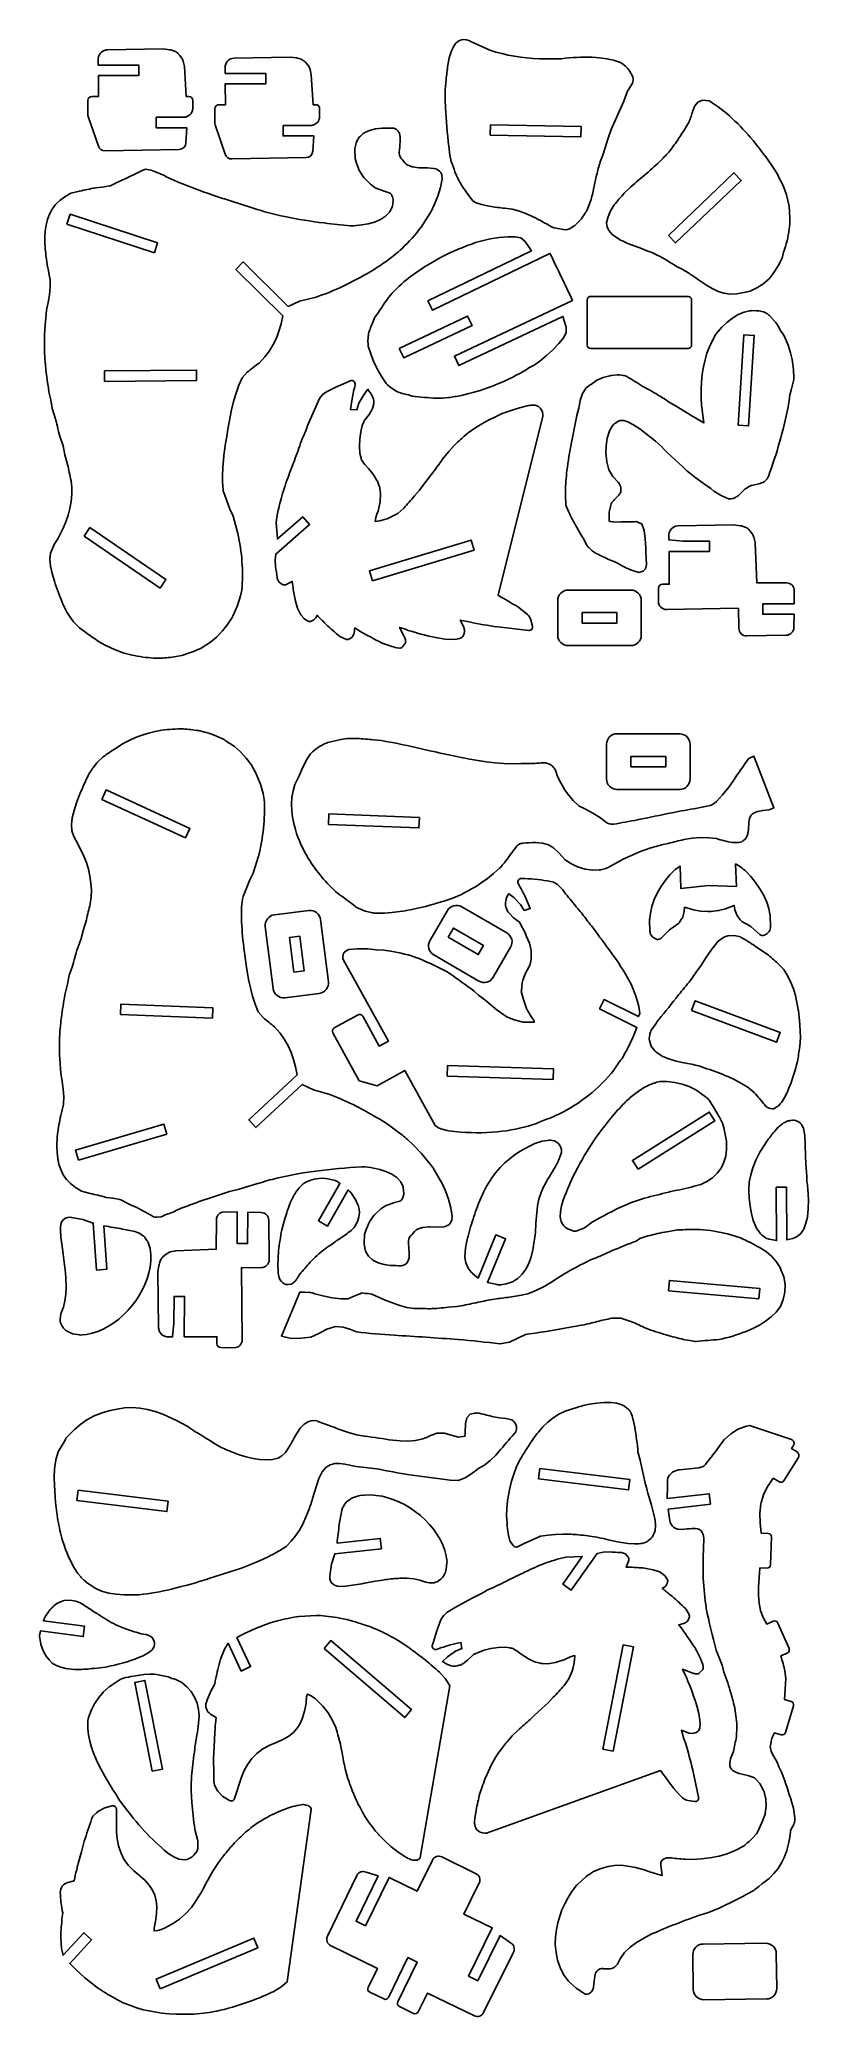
# Model space of a CAD drawing. Header units: metres. Extents: x 4.5 to 32.1, y 3 to 74.1.
import ezdxf

# ---------------------------------------------------------------- set-up
doc = ezdxf.new("R2010")
doc.units = ezdxf.units.M

msp = doc.modelspace()

# ---------------------------------------------------------------- linework, layer by layer
at = {"layer": 'Layer 1', "color": 0}
for points in [[(20.12569, 68.24406), (20.0823, 68.28067), (19.91084, 68.50796), (19.73846, 68.75989), (19.58024, 69.03018), (19.45123, 69.31255, 0.0106), (19.316, 69.69063), (19.2684, 69.91744), (19.22492, 70.23583, -0.0146), (19.11168, 71.61907, -0.0246), (19.10801, 72.38442), (19.13372, 72.62602, -0.0133), (19.19454, 73.1509), (19.24679, 73.41461), (19.32504, 73.6661), (19.40708, 73.83298, -0.1563), (19.59499, 74.01994, -0.2471), (19.94628, 74.02935), (20.03908, 73.98353), (20.70042, 73.68539, 0.0697), (22.48981, 73.3773, 0.0164), (23.27463, 73.37949, -0.0391), (24.3743, 73.43171), (24.64389, 73.41236), (24.912, 73.3768), (25.14045, 73.32689), (25.36329, 73.24925, -0.0779), (25.46571, 73.19452), (25.57727, 73.11038), (25.66097, 73.02137, -0.0621), (25.71567, 72.94646), (25.83453, 72.72291, -0.2338), (25.82318, 72.50157), (25.63874, 72.1879, 0.0492), (25.60778, 72.12105), (25.51331, 71.84994), (25.06399, 70.83712), (24.9541, 70.52743, 0.0058), (24.7619, 69.90733), (24.67222, 69.67667, 0.0225), (24.53978, 69.18812), (24.43152, 68.68587, -0.0215), (24.30142, 68.19704), (24.21379, 67.96613, -0.0074), (23.99386, 67.62518), (23.75326, 67.38412), (23.63068, 67.29883, -0.2031), (23.34434, 67.23866), (23.01376, 67.30349, -0.0847), (22.89589, 67.34821, 0.0202), (22.25987, 67.69923), (22.01546, 67.80882), (21.76349, 67.90031), (21.50361, 67.96829), (21.24382, 68.00448, -0.0101), (20.68196, 68.07615), (20.40611, 68.13398), (20.21474, 68.19957, -0.0667), (20.12569, 68.24406)], [(9.99133, 71.44499, -0.145), (9.8954, 71.34032), (9.84193, 71.3082, -0.1361), (9.71319, 71.2725), (8.7182, 71.2725), (8.7182, 70.89753), (9.81758, 70.89753), (9.78784, 70.35419, -0.3931), (9.54268, 70.11791), (6.88091, 70.07053, -0.3249), (6.64012, 70.23901), (6.27474, 71.29902, -0.0823), (6.26117, 71.38689), (6.26671, 71.8834, -0.411), (6.40732, 72.02245), (6.6491, 72.02245), (6.64131, 72.77241), (8.09323, 72.77241), (8.09323, 73.14739), (6.63742, 73.14739), (6.63535, 73.34743, -0.1263), (6.67981, 73.52848, -0.1498), (6.84523, 73.67318), (6.82712, 73.66506, -0.112), (6.95786, 73.69717), (8.97376, 73.73305), (9.1994, 73.70379, -0.0536), (9.27731, 73.68505), (9.36686, 73.65306, -0.1155), (9.5105, 73.56036), (9.5726, 73.49603), (9.62986, 73.41263, -0.0935), (9.68592, 73.28548), (9.72943, 73.09877), (9.79727, 72.02245), (9.8898, 72.02245, -0.4142), (10.03042, 71.88183), (10.03042, 71.58284, -0.1239), (9.99133, 71.44499)], [(14.56452, 71.17821, -0.1564), (14.45481, 71.0453), (14.40134, 71.01318, -0.1361), (14.2726, 70.97748), (13.27761, 70.97748), (13.27761, 70.6025), (14.37699, 70.6025), (14.34725, 70.05917, -0.3931), (14.10209, 69.82289), (11.44032, 69.77551, -0.3249), (11.19954, 69.94399), (10.83415, 71.004, -0.0896), (10.82058, 71.09187), (10.82612, 71.58838, -0.411), (10.96673, 71.72743), (11.20851, 71.72743), (11.20073, 72.47739), (12.65265, 72.47739), (12.65265, 72.85237), (11.19683, 72.85237), (11.19476, 73.05241, -0.41), (11.51727, 73.40215), (13.53317, 73.43803), (13.75881, 73.40877, -0.0536), (13.83673, 73.39003), (13.92627, 73.35804, -0.1155), (14.06992, 73.26534), (14.13201, 73.20101), (14.18927, 73.11761, -0.0935), (14.24534, 72.99046), (14.28884, 72.80375), (14.35668, 71.72743), (14.44922, 71.72743, -0.4142), (14.58983, 71.58681), (14.58983, 71.28782, -0.114), (14.56452, 71.17821)], [(30.73698, 65.47022), (30.73298, 65.46997), (30.51615, 65.27909), (30.29679, 65.14162), (30.06059, 65.02315, -0.0077), (29.57457, 64.93384), (29.3224, 64.91359), (29.11366, 64.94994), (28.9111, 65.01695), (28.71386, 65.10846), (28.52109, 65.21828, -0.0121), (27.96101, 65.59587, 0.0216), (27.59423, 65.82593), (27.41025, 65.91592, 0.025), (26.73559, 66.3109), (26.49913, 66.42254, -0.0137), (26.15141, 66.55284), (25.79705, 66.68546, -0.0231), (25.42165, 66.85121), (25.25028, 66.9501), (25.10272, 67.06158), (24.98865, 67.18709), (24.91776, 67.32805), (24.89973, 67.48592), (24.94425, 67.66211), (25.02328, 67.8869), (25.17562, 68.1226, -0.0171), (25.5343, 68.54756), (25.70599, 68.7095, -0.0077), (26.25236, 69.18717, 0.0131), (26.80003, 69.67713, 0.0189), (27.13687, 70.02615, 0.0172), (27.44101, 70.43971, 0.0147), (27.85916, 71.10486, 0.0185), (27.99512, 71.506), (28.0708, 71.68511), (28.17998, 71.81966), (28.3439, 71.88697), (28.58382, 71.86435, -0.0505), (29.4099, 71.23419, -0.0325), (30.15753, 70.43961, -0.0296), (31.03607, 69.23549, 0.0663), (31.20478, 68.89077), (31.29065, 68.68839), (31.36001, 68.48505), (31.41337, 68.28086), (31.45123, 68.07595), (31.47409, 67.87045), (31.48245, 67.66446, -0.0279), (31.4577, 67.25156, -0.0532), (31.25627, 66.42546), (31.20357, 66.20713), (31.06168, 65.93167), (30.88727, 65.6643), (30.73698, 65.47022)], [(15.69676, 67.37015, 0.025), (16.10963, 67.40383), (16.33687, 67.44551), (16.56201, 67.50896), (16.77308, 67.59811), (16.95808, 67.71686), (17.09216, 67.85576, 0.0739), (17.11352, 67.88568), (17.19279, 68.04075, 0.0807), (17.20507, 68.07892), (17.2339, 68.26932, 0.1382), (17.18674, 68.45671), (17.16868, 68.49416, 0.2108), (17.09297, 68.56088), (16.90372, 68.62085), (16.58337, 68.74323), (16.42122, 68.8663), (16.2023, 69.08608, -0.0509), (16.17029, 69.12553), (16.02722, 69.34398, -0.0538), (16.00282, 69.39173), (15.9015, 69.6569), (15.86689, 69.7982), (15.86027, 69.84097), (15.8528, 70.07281, -0.0771), (15.85805, 70.1493), (15.90201, 70.34373, -0.0794), (15.93132, 70.41695), (16.00292, 70.53662, -0.0812), (16.05495, 70.59824), (16.15731, 70.68579, -0.0672), (16.21354, 70.72209), (16.37751, 70.7991), (16.59701, 70.854), (16.83094, 70.88065, -0.0195), (17.20583, 70.88427, -0.1996), (17.3846, 70.80449, -0.1353), (17.45505, 70.69183), (17.47608, 70.62134, -0.0744), (17.4865, 70.54804), (17.48531, 70.38629, 0.0166), (17.45008, 70.02355, 0.0669), (17.45982, 69.92258, 0.1607), (17.53329, 69.78427), (17.5709, 69.74825), (17.64984, 69.6384, 0.1461), (17.76302, 69.551), (17.88758, 69.50305, 0.0532), (17.93883, 69.48935), (18.15776, 69.45516, 0.0416), (18.23236, 69.45217), (18.46987, 69.46092), (18.69711, 69.43553, -0.1027), (18.79371, 69.40395), (18.85141, 69.37086, -0.2431), (18.97589, 69.17802), (18.98748, 69.05794), (18.9358, 68.75556), (18.83634, 68.43957), (18.71738, 68.14626), (18.60718, 67.91191), (18.23866, 67.32605, -0.0371), (17.54845, 66.56222, -0.0345), (16.94722, 66.071, 0.0125), (16.55211, 65.80458), (16.28717, 65.64627, 0.0072), (15.90194, 65.44046, -0.0249), (14.9538, 64.99295, -0.0147), (14.46519, 64.8125), (13.86909, 64.66075), (13.45876, 64.47631), (11.84765, 66.07348), (11.58366, 65.80719), (13.26861, 64.13682), (13.20345, 63.84952), (13.12734, 63.58584), (13.0352, 63.33973), (12.92228, 63.10668), (12.78385, 62.88217), (12.61518, 62.66168), (12.41152, 62.4407, 0.0117), (11.98828, 62.11312), (11.8099, 61.91153), (11.69006, 61.64292), (11.58587, 61.35717), (11.49763, 61.06197), (11.42563, 60.76501, 0.0069), (11.23981, 59.74296, 0.0225), (11.11387, 58.70277, 0.0154), (11.0949, 58.17587), (11.12151, 57.8808, 0.067), (11.1437, 57.78329), (11.36893, 57.18683), (11.48022, 56.93344), (11.65241, 56.31748, -0.0728), (11.7973, 54.27641), (11.74715, 54.06975), (11.64415, 53.72874), (11.4652, 53.33896), (11.44278, 53.29728), (11.2822, 53.03927), (11.10319, 52.81129), (10.8888, 52.59209), (10.66443, 52.40494), (10.33452, 52.19872), (10.28599, 52.17354, -0.0065), (9.98832, 52.04713), (9.64185, 51.93138), (9.35778, 51.87783, -0.0193), (8.81129, 51.83216, -0.0363), (8.0404, 51.90414), (7.80109, 51.95393), (7.5674, 52.01801), (7.33741, 52.09721), (7.10922, 52.19235), (6.8809, 52.30426), (6.65052, 52.43377, 0.0061), (6.1898, 52.75339), (5.96245, 52.92567), (5.79042, 53.09123, -0.0474), (5.74419, 53.14505), (5.55556, 53.41231), (5.50703, 53.49316, -0.026), (5.34349, 53.84663, -0.0206), (5.05935, 54.59749), (4.97839, 54.87542), (4.92081, 55.14494), (4.89653, 55.39267), (4.91543, 55.60529, -0.0149), (5.06862, 55.93881), (5.17921, 56.12079), (5.38025, 56.50695), (5.47604, 56.73243), (5.55638, 56.97089), (5.61937, 57.21822), (5.66312, 57.4703), (5.68575, 57.72299), (5.68536, 57.97219), (5.66005, 58.21377, -0.0094), (5.53619, 58.79649), (5.44135, 59.13959), (5.3717, 59.46729), (5.25458, 59.8105, -0.0045), (5.08192, 60.51302), (4.98218, 60.80385), (4.93283, 61.12198), (4.86458, 61.41072, -0.0169), (4.72717, 62.49612, -0.0161), (4.70078, 63.03607, -0.0121), (4.71794, 63.65874), (4.77954, 64.34003), (4.8418, 64.61864), (4.88781, 64.89873), (4.91198, 65.17586), (4.90868, 65.44562, -0.0203), (4.75808, 66.29456, -0.036), (4.71895, 66.96606), (4.73228, 67.18472), (4.76263, 67.39711), (4.81232, 67.60101), (4.88365, 67.79423), (4.97893, 67.97453), (5.10047, 68.13972), (5.25058, 68.28757), (5.43155, 68.41588), (5.65307, 68.54104), (5.96111, 68.62337, 0.0166), (6.54028, 68.74346), (6.7855, 68.76388), (7.03445, 68.80625, 0.0716), (7.10223, 68.82808, -0.0166), (7.338, 68.93991), (7.47855, 69.01149), (7.62755, 69.06801), (8.07109, 69.28523), (8.23456, 69.37345, -0.16), (8.38815, 69.401), (8.54198, 69.37933, 0.0201), (9.01288, 69.17813), (9.07815, 69.13554, 0.0142), (9.51125, 68.94773, 0.0095), (10.75572, 68.47237, 0.0215), (11.31307, 68.30029, -0.0044), (12.20576, 68.00541, 0.0279), (13.33809, 67.70591, 0.0205), (14.75478, 67.47557, 0.0069), (15.69046, 67.3733), (15.69676, 67.37015)], [(16.32692, 63.11544), (16.32417, 63.22266), (16.34501, 63.49697, -0.0475), (16.51716, 63.9309), (16.56199, 64.06255, -0.0035), (17.06213, 64.79491), (17.19618, 64.95253, -0.0443), (17.89113, 65.57253, -0.0469), (19.19164, 66.36311, -0.0257), (19.84205, 66.63828, -0.008), (20.18919, 66.77128), (20.42344, 66.83958), (20.71589, 66.90242), (21.03402, 66.95167), (21.3453, 66.97921), (21.61721, 66.97691), (21.81723, 66.93663), (21.97088, 66.81201), (22.19931, 66.47967), (18.47638, 64.67666), (18.63983, 64.33917), (22.86181, 66.38388, -0.0044), (23.67073, 64.69251), (19.4289, 62.6893), (19.58902, 62.35023), (23.32945, 64.11665), (23.44478, 63.73022), (23.44535, 63.53239), (23.35115, 63.3514), (23.18226, 63.13827), (22.96544, 62.91324), (22.72741, 62.69651), (22.49493, 62.50829), (22.29473, 62.36881), (22.15355, 62.29826, -0.0189), (21.77807, 62.06774, -0.0717), (19.67965, 61.27667, -0.0203), (19.21822, 61.19984, -0.0265), (18.79336, 61.17506, -0.0035), (17.90931, 61.24542), (17.77869, 61.29316, -0.0509), (17.33283, 61.43152), (17.10621, 61.58748), (17.02447, 61.65692, -0.0688), (16.97888, 61.70795), (16.7961, 61.97978), (16.65521, 62.23102, 0.0167), (16.54205, 62.46762), (16.4349, 62.735), (16.33802, 63.04792, -0.0688), (16.32692, 63.11544)], [(24.20402, 63.08697), (24.20402, 64.71186, -0.4142), (24.32902, 64.83686), (27.8288, 64.83686, -0.4142), (27.95379, 64.71186), (27.95379, 63.08697, -0.4142), (27.8288, 62.96197), (24.32902, 62.96197, -0.4142), (24.20402, 63.08697)], [(30.65896, 64.22081, -0.0616), (30.74874, 64.14596), (30.93147, 63.94969, -0.0469), (30.9748, 63.89454), (31.083, 63.72653), (31.1271, 63.6479), (31.2756, 63.41505), (31.41641, 63.087), (31.50822, 62.80375), (31.56138, 62.56683), (31.61217, 62.20765), (31.62327, 61.90563, -0.0681), (31.61321, 61.80451), (31.53342, 61.47138), (31.48524, 61.30293, 0.0087), (31.42318, 60.85402, -0.0361), (30.71065, 58.36897, -0.2433), (30.41981, 58.11545), (30.12074, 58.0454, 0.0753), (30.01699, 58.00249), (29.92824, 57.94899, 0.0499), (29.86847, 57.9043), (29.63145, 57.68456, -0.0535), (29.53079, 57.61334, -0.2693), (29.1907, 57.59655, -0.0187), (28.93133, 57.73128), (28.75564, 57.84199), (28.64505, 57.9373), (28.41, 58.09115), (28.071, 58.33654), (27.76625, 58.57602), (27.63396, 58.71216), (27.0796, 59.22242), (26.96976, 59.33784, 0.0366), (26.08864, 60.07481), (25.84347, 60.23456), (25.65885, 60.32868, 0.0541), (25.58317, 60.35745, 0.1638), (25.32201, 60.35635), (25.19583, 60.27016, 0.1094), (25.08489, 60.15194), (24.99634, 60.00277), (24.91742, 59.73564), (24.87871, 59.46292), (24.86843, 59.22557), (24.90579, 58.88741), (24.98301, 58.60861), (25.12578, 58.35874), (25.31253, 58.15816, -0.2858), (25.3892, 57.75578, 0.0123), (25.12217, 57.46315, 0.1332), (25.03501, 57.28726), (24.99396, 57.07962), (24.98498, 56.76873), (25.02324, 56.74913), (25.14877, 56.73093), (25.15507, 56.72778), (25.43925, 56.73595, 0.0112), (25.9627, 56.74119), (26.15355, 56.66163), (26.16615, 56.65848), (26.24157, 56.4228), (26.28343, 56.12468), (26.30427, 55.79919, 0.0091), (26.33309, 55.20642), (26.29903, 55.04438), (26.21597, 54.95584), (26.05979, 54.91452), (25.75983, 55.00518, -0.012), (25.19877, 55.29447), (24.93773, 55.39541, 0.0088), (24.50446, 55.60773), (24.38021, 55.69149), (24.2578, 55.80969, -0.0737), (24.19076, 55.89681, 0.0058), (23.81714, 56.55114, -0.0177), (23.54143, 57.07982), (23.43842, 57.32939, -0.0217), (23.42036, 57.82399, -0.0255), (23.47287, 58.57698, -0.0181), (23.63689, 59.58), (23.83215, 60.55164), (23.90074, 60.82399), (23.95376, 61.093), (24.02854, 61.34176), (24.16245, 61.55333, 0.0063), (24.55179, 61.82291), (24.78059, 61.92227), (25.01816, 61.98571, -0.04), (25.07707, 61.9965), (25.27688, 62.01676, -0.057), (25.3621, 62.01567), (25.493, 61.99899, -0.0968), (25.62953, 61.9538, -0.0233), (26.1966, 61.60123), (26.45501, 61.47035, 0.0314), (26.55673, 61.40839, 0.0136), (26.97904, 61.1536), (27.12684, 61.04931), (27.39827, 60.88985), (27.96002, 60.53904), (28.38887, 60.29132), (28.32578, 60.74733, -0.0744), (28.37944, 62.30559), (28.43457, 62.55592), (28.50331, 62.8006), (28.6349, 63.1101), (28.82529, 63.48329), (29.03248, 63.72979), (29.22234, 63.89978), (29.41859, 64.05297), (29.62415, 64.18064), (29.84195, 64.2741), (30.0348, 64.31593, -0.0545), (30.11593, 64.32445), (30.28493, 64.32371, -0.0545), (30.36589, 64.31451), (30.52896, 64.27769, -0.0955), (30.65896, 64.22081)], [(22.23386, 52.98372, -0.525), (22.09845, 52.8288), (21.10062, 52.94339, -0.0143), (20.10509, 53.10195), (19.95667, 53.14522), (19.64081, 53.20264), (19.7406, 53.00097), (19.76738, 52.93281, -0.2542), (19.73434, 52.61315, -0.1572), (19.67479, 52.56484), (19.6132, 52.54098, -0.0739), (19.5057, 52.51669), (19.34988, 52.50502), (19.09716, 52.5229), (18.82202, 52.56545, -0.0251), (17.87616, 52.80191, -0.0497), (17.67238, 52.8754), (17.46388, 52.94225), (17.63882, 52.59208, -0.0284), (17.67738, 52.46047, -0.2469), (17.65237, 52.34682), (17.56241, 52.24019, -0.2473), (17.45442, 52.19642), (17.36871, 52.20501, -0.0407), (17.11735, 52.27751), (16.83598, 52.37537, -0.011), (15.99271, 52.82812), (15.85287, 52.92111), (15.83188, 52.74348, -0.081), (15.82079, 52.70482), (15.78143, 52.62138, -0.1684), (15.72417, 52.56286), (15.63446, 52.51811, -0.221), (15.52914, 52.51521), (15.33383, 52.59951, -0.0778), (15.30111, 52.62016, -0.0087), (14.82878, 53.04108, 0.0145), (14.53925, 53.32796), (14.50044, 53.37776), (14.44814, 53.28526, -0.0688), (14.42737, 53.25805), (14.38077, 53.21181, -0.1025), (14.33829, 53.18415), (14.28237, 53.16227, -0.2157), (14.17947, 53.1676), (14.06829, 53.22502, -0.101), (14.02936, 53.25637), (13.91455, 53.39506), (13.89783, 53.42133), (13.79938, 53.62952), (13.72358, 53.88019, -0.0212), (13.63367, 54.37183), (13.60261, 54.59243), (13.43324, 54.50137), (13.36956, 54.4758, -0.2382), (13.25726, 54.48548), (13.16263, 54.54398, -0.1538), (13.11355, 54.60087), (13.06942, 54.70338, -0.0694), (13.06028, 54.73668, 0.0108), (13.0038, 55.12571), (12.98742, 55.35327), (13.01386, 55.57291), (14.22895, 56.63563), (13.9821, 56.91788), (13.07062, 56.12071), (13.03269, 56.71407), (13.06762, 56.9686, -0.0203), (13.17753, 57.47227, -0.0199), (13.41232, 58.21428, -0.0043), (13.68272, 58.94012, 0.0122), (13.93438, 59.64982, 0.032), (14.16776, 60.22556), (14.4499, 60.86877), (14.58951, 61.16236), (14.68308, 61.28468), (14.77491, 61.37267), (14.87959, 61.4363), (15.19858, 61.59013), (15.61398, 61.76177), (15.68849, 61.79797, -0.6101), (15.86634, 61.66463, 0.0112), (15.75621, 61.16), (15.70374, 60.76655), (15.92998, 60.75495), (16.00245, 60.99933), (16.17355, 61.29782), (16.32579, 61.49844), (16.38473, 61.404, -0.0914), (16.46133, 61.29168), (16.5028, 61.19784, -0.1433), (16.53043, 60.98906), (16.51811, 60.9092, -0.0907), (16.4739, 60.78176), (16.36824, 60.59497), (16.22403, 60.41767, 0.0876), (16.16061, 60.30379), (16.12196, 60.1922), (16.07032, 59.96939), (16.03441, 59.71656), (16.02134, 59.45233), (16.03815, 59.19536), (16.07571, 59.03403, 0.0946), (16.13275, 58.90542), (16.20985, 58.7942), (16.33877, 58.65438), (16.53052, 58.41388), (16.64736, 58.22535, -0.049), (16.67969, 58.15959), (16.73358, 58.01601, -0.0586), (16.75457, 57.93098), (16.77911, 57.73569), (16.75846, 57.45674), (16.68874, 57.1177), (16.64597, 57.0126), (16.60905, 56.88446), (16.58508, 56.7456), (16.74644, 56.76617), (16.91552, 56.81301, 0.0432), (17.00962, 56.84398), (17.13797, 56.89891), (17.39269, 57.0388), (17.61343, 57.23058, 0.0197), (17.99601, 57.66404), (18.17399, 57.86717), (18.18029, 57.86724), (18.34183, 58.10541), (18.57963, 58.41508), (18.70845, 58.56891, -0.0078), (19.05197, 59.04122), (19.23253, 59.26726), (19.42127, 59.47751, -0.0091), (19.78719, 59.81671), (19.92332, 59.93076), (20.20219, 60.12526), (20.5049, 60.30792), (20.68004, 60.40391, 0.0096), (20.97799, 60.54578), (21.17532, 60.63589, -0.0047), (21.76782, 60.83266), (22.04543, 60.90468, -0.0265), (22.21555, 60.92848, -0.161), (22.44621, 60.88174, -0.2315), (22.60871, 60.59495), (22.61214, 60.53821), (21.00484, 54.09545, 0.004), (21.69504, 53.68793), (21.92621, 53.51464), (22.05447, 53.40626, -0.1564), (22.1759, 53.21209), (22.23386, 52.98372)], [(27.18036, 56.4212, -0.2511), (27.4584, 56.58989), (29.4743, 56.62578), (29.69994, 56.59651, -0.0536), (29.77786, 56.57777), (29.8674, 56.54578, -0.1155), (30.01105, 56.45308), (30.07314, 56.38876), (30.1304, 56.30535, -0.0935), (30.18647, 56.17821), (30.22997, 55.99149), (30.29781, 54.54019), (31.35946, 54.54019, -0.4175), (31.64068, 54.25582), (31.63549, 53.79025), (30.51049, 53.79025), (30.50631, 53.41527), (31.63131, 53.41527), (31.62598, 52.93697, -0.4058), (31.34976, 52.65891), (29.93496, 52.63373, -0.4142), (29.64876, 52.90991), (29.63597, 53.62881), (27.04772, 53.58274, -0.4229), (26.7615, 53.86725), (26.76725, 54.35427, -0.4106), (26.90786, 54.49332), (27.14964, 54.49332), (27.14186, 55.66513), (28.59378, 55.66513), (28.59378, 56.04011), (27.63405, 56.04011), (27.13748, 56.08703), (27.13589, 56.24015, -0.1263), (27.18036, 56.4212)], [(23.14249, 53.90895, -0.4142), (23.51747, 54.28393), (25.76733, 54.28393, -0.4142), (26.1423, 53.90895), (26.1423, 52.65903, -0.4142), (25.76733, 52.28405), (23.51747, 52.28405, -0.4142), (23.14249, 52.65903), (23.14249, 53.90895)], [(16.10263, 33.55258, 0.0154), (14.45065, 33.39869, 0.0269), (13.04815, 33.14531, 0.0189), (12.38256, 32.95625), (12.35321, 32.9492), (11.69955, 32.7565), (11.35608, 32.66952, 0.0162), (9.61908, 32.06347), (9.44073, 31.98825), (9.37421, 31.94762, 0.0201), (8.89752, 31.76055), (8.74312, 31.74348, -0.16), (8.59041, 31.77559, 0.0159), (8.23881, 31.97004), (7.99278, 32.099), (7.84553, 32.15993, 0.0238), (7.65353, 32.26049), (7.47485, 32.35448, 0.0716), (7.40775, 32.37831), (7.16017, 32.4281), (6.91567, 32.45581, 0.0166), (6.34034, 32.59311), (6.03489, 32.6846), (5.8172, 32.8163), (5.64013, 32.94995), (5.4945, 33.10221), (5.37794, 33.27095), (5.28808, 33.45401), (5.22254, 33.64926), (5.17895, 33.85456), (5.15494, 34.06776), (5.14814, 34.28672, -0.0238), (5.17667, 34.73336, -0.0228), (5.28924, 35.39298, -0.0056), (5.38311, 35.80083), (5.39445, 36.07037), (5.37856, 36.3481), (5.34091, 36.62943), (5.28699, 36.90977), (5.24573, 37.5926, -0.0121), (5.24713, 38.21551, -0.0232), (5.3239, 39.02352, -0.0101), (5.45932, 39.83525), (5.53614, 40.12182), (5.59495, 40.43834), (5.70332, 40.72607, -0.0045), (5.89685, 41.42313), (6.02415, 41.7627), (6.10353, 42.08817), (6.20856, 42.42829, -0.0094), (6.34974, 43.00707), (6.38224, 43.24778), (6.39006, 43.49686), (6.37498, 43.75011), (6.33875, 44.00338), (6.28316, 44.25248), (6.20997, 44.49323), (6.12095, 44.72147), (5.93151, 45.11344), (5.8264, 45.29865, -0.0149), (5.68322, 45.63659), (5.67066, 45.84967), (5.70232, 46.09657), (5.7679, 46.36425), (5.85711, 46.63965, -0.0206), (6.16351, 47.3817, -0.026), (6.33752, 47.73014, -0.032), (6.45285, 47.8954), (6.58495, 48.07102, -0.0474), (6.63277, 48.12344), (6.80966, 48.2838, -0.0209), (7.28301, 48.60366), (7.51209, 48.75496), (7.74622, 48.87755), (7.97778, 48.98261), (8.2087, 49.0709), (8.44095, 49.1432), (8.67644, 49.20029), (8.91714, 49.24293, -0.0365), (9.69297, 49.2918, -0.0189), (10.23471, 49.22995), (10.51706, 49.16796, -0.0055), (10.88871, 49.02997), (11.1537, 48.9067), (11.20146, 48.88009), (11.52507, 48.66412), (11.74376, 48.47036), (11.95152, 48.24487), (12.12365, 48.01166), (12.27647, 47.74898), (12.29763, 47.70665), (12.46488, 47.31171), (12.55768, 46.96777), (12.60165, 46.75971, -0.0338), (12.57266, 45.72186, -0.0355), (12.39597, 44.72387), (12.20549, 44.11331), (12.0867, 43.86336), (11.84378, 43.27387, 0.067), (11.8187, 43.17707), (11.7833, 42.88293, 0.0296), (11.82214, 41.83204, 0.0147), (11.95583, 40.79647), (12.0367, 40.28508), (12.09981, 39.9861), (12.17922, 39.6884), (12.27484, 39.39968), (12.38662, 39.1276), (12.55891, 38.92079, 0.0117), (12.97219, 38.58074), (13.16918, 38.35378), (13.33121, 38.12837), (13.46287, 37.89983), (13.56879, 37.66352), (13.65356, 37.41477), (13.72178, 37.14894), (13.77834, 36.85982), (12.04434, 35.24043), (12.30028, 34.96638), (13.95829, 36.51481), (14.36293, 36.31822), (14.95425, 36.14876, -0.0298), (15.9075, 35.72951, -0.0151), (16.60351, 35.34329), (16.75057, 35.26105), (17.01066, 35.09492, 0.0125), (17.39765, 34.81683, -0.022), (17.79612, 34.48756, -0.049), (18.6511, 33.52384), (19.002, 32.92725), (19.10516, 32.68973), (19.21532, 32.393), (19.30531, 32.07419), (19.34796, 31.7704), (19.3328, 31.65072, -0.2431), (19.20263, 31.46167), (19.14397, 31.43032, -0.1027), (19.04647, 31.40163), (18.81857, 31.38303), (18.54541, 31.39993), (18.50677, 31.39809), (18.28691, 31.37044, 0.0532), (18.23528, 31.35828), (18.10935, 31.31406, 0.1461), (17.99361, 31.23007), (17.91143, 31.12263), (17.87276, 31.08774, 0.1607), (17.7952, 30.95168, 0.0669), (17.78246, 30.85105, 0.0166), (17.80686, 30.48742), (17.80323, 30.3257, -0.0744), (17.79063, 30.25275), (17.76751, 30.18292, -0.144), (17.67811, 30.0589, -0.1822), (17.51266, 29.998, -0.0195), (17.13804, 30.01278), (16.90501, 30.0464), (16.68725, 30.10782), (16.52564, 30.18968, -0.0672), (16.47052, 30.22764), (16.37081, 30.31821, -0.0812), (16.32065, 30.38136), (16.25265, 30.5031, -0.0794), (16.22553, 30.57716), (16.18738, 30.77282, -0.0771), (16.18442, 30.84943), (16.19879, 31.08095), (16.20669, 31.1235), (16.2455, 31.2637), (16.35468, 31.52574, -0.0538), (16.38049, 31.57273), (16.53001, 31.78682, -0.0509), (16.56318, 31.8253), (16.78855, 32.03845), (16.95431, 32.15664), (17.27816, 32.26941), (17.46911, 32.32371, 0.2245), (17.5501, 32.39482), (17.59506, 32.48159), (17.61685, 32.56994, 0.0827), (17.61867, 32.61095), (17.59553, 32.80212, 0.0807), (17.58439, 32.84064), (17.50978, 32.99801, 0.0739), (17.48932, 33.02855), (17.35945, 33.17138), (17.17806, 33.2956), (16.96975, 33.391), (16.7466, 33.46113), (16.52071, 33.50957, 0.025), (16.10902, 33.55554), (16.10263, 33.55258)], [(24.89487, 47.49522), (24.89743, 48.74514, -0.4142), (25.27318, 49.11934), (27.52303, 49.11473, -0.4142), (27.89724, 48.73899), (27.89468, 47.48907, -0.4142), (27.51893, 47.11486), (25.26908, 47.11947, -0.4142), (24.89487, 47.49522)], [(14.26701, 48.39857, -0.0674), (14.33601, 48.47174), (14.51647, 48.61773, -0.0523), (14.58204, 48.6603), (14.79119, 48.76689, -0.0424), (14.88583, 48.80008), (15.34656, 48.91306, -0.025), (15.66623, 48.94869), (15.93631, 48.94874, -0.0147), (16.52676, 48.89907), (16.81125, 48.87021, -0.0175), (18.04684, 48.62275), (18.54889, 48.5028, -0.0116), (19.05527, 48.39349, 0.0091), (19.97592, 48.20786, -0.0121), (20.57297, 48.10778), (20.88262, 48.06816), (21.20528, 48.04339), (21.52301, 48.03699), (21.81786, 48.05247), (22.00086, 48.04341, 0.0101), (22.62733, 48.0721, -0.0844), (22.78132, 48.05103, -0.1728), (22.99145, 47.90935, -0.0812), (23.07315, 47.77089), (23.13775, 47.58753), (23.25145, 47.34842), (23.38376, 47.11359), (23.48509, 46.97988), (23.69895, 46.72505), (23.88803, 46.54374, 0.0755), (24.01553, 46.46343), (24.14462, 46.40712), (24.40485, 46.26695), (24.68228, 46.09442), (24.87409, 45.94548, 0.1932), (25.14353, 45.86857, 0.0091), (26.00423, 46.0275, 0.0017), (27.25001, 46.27933, -0.0049), (28.14887, 46.44291, 0.016), (28.61427, 46.54418, 0.1192), (28.7711, 46.62472), (28.84488, 46.68836), (29.05889, 46.92486), (29.2837, 47.19922), (29.46235, 47.4389), (29.53785, 47.57139, 0.017), (29.69595, 47.80156), (29.78463, 47.90839), (29.89081, 48.07796), (30.00853, 48.22576), (30.18746, 48.31334), (30.9113, 46.45893), (30.73236, 46.38863), (30.50886, 46.36101), (30.3208, 46.32547), (30.23653, 46.292, 0.1182), (30.09359, 46.1914, 0.1332), (30.00713, 45.94605), (29.99116, 45.65597, -0.0299), (29.96821, 45.52027, -0.1931), (29.79756, 45.26485, -0.1433), (29.59525, 45.20641), (29.41548, 45.20702, -0.0151), (28.84009, 45.35048), (28.57074, 45.37866), (28.28145, 45.39094), (27.97787, 45.36513), (27.67327, 45.31294, 0.0137), (27.11409, 45.17621), (26.86627, 45.12355, 0.0208), (26.35797, 44.97204, 0.0487), (24.96004, 44.31538, -0.0616), (24.87534, 44.27924), (24.72495, 44.23597, -0.0618), (24.63369, 44.22155), (24.40891, 44.2141), (24.12638, 44.25577), (23.853, 44.33881), (23.60915, 44.45393), (23.41521, 44.5918), (23.18728, 44.83762), (22.99311, 45.01247), (22.80606, 45.12601), (22.5995, 45.18793), (22.34681, 45.20787, 0.0092), (21.88923, 45.18732, 0.09), (21.73727, 45.13506, 0.0825), (21.64864, 45.04997, 0.0039), (21.23156, 44.48319), (21.1799, 44.43373, -0.0516), (21.04653, 44.28206), (20.83763, 44.09114), (20.62065, 43.91587), (20.39618, 43.75501, -0.0426), (19.43556, 43.23077, -0.0145), (19.15649, 43.1389), (19.11768, 43.12467, -0.0101), (18.63219, 42.98252), (18.38991, 42.91206), (17.94419, 42.81298, -0.0257), (17.18244, 42.68891), (16.92437, 42.67078), (16.58123, 42.67107, -0.0567), (16.49695, 42.68073), (16.22978, 42.7426), (15.96996, 42.8476, -0.0763), (15.87214, 42.90576), (15.72265, 43.02882, 0.0076), (15.23455, 43.38326, -0.0707), (14.18892, 44.62808, -0.0652), (13.71827, 45.67617), (13.66078, 45.89793), (13.6171, 46.12307), (13.58795, 46.35129), (13.57401, 46.58232), (13.59628, 46.82462), (13.63665, 47.07253), (13.70051, 47.29506), (13.84943, 47.60232), (13.98451, 47.91995), (14.13726, 48.21744), (14.26701, 48.39857)], [(30.66628, 41.93834), (30.59617, 41.89091, -0.1655), (30.51847, 41.86967), (30.47863, 41.87212, -0.1662), (30.40384, 41.90293), (30.09279, 42.17301, 0.0198), (29.77828, 42.36051, -0.1067), (29.69926, 42.43043), (29.60917, 42.553, -0.0706), (29.57592, 42.61491), (29.50997, 42.7946), (29.4845, 42.94983), (29.17098, 42.83055), (28.91975, 42.76366), (28.65948, 42.73105, 0.0309), (28.53604, 42.72639), (28.27405, 42.73928), (28.0185, 42.78703), (27.69687, 42.88233), (27.68318, 42.72563), (27.63097, 42.54147, -0.0706), (27.60248, 42.47723), (27.5219, 42.34821, -0.1067), (27.44837, 42.27253, 0.0198), (27.1489, 42.06185), (26.8591, 41.76908, -0.1662), (26.78685, 41.73272), (26.7473, 41.72728, -0.1655), (26.66822, 41.74259), (26.59474, 41.7846, -0.1536), (26.49282, 41.89475, -0.0982), (26.45697, 42.02329), (26.44139, 42.41317, -0.0598), (26.44567, 42.47261), (26.47251, 42.67416), (26.52271, 42.90577), (26.6097, 43.1564), (26.73117, 43.40896), (26.87342, 43.65045), (27.02272, 43.86785), (27.16536, 44.04816, -0.0137), (27.36434, 44.24546), (27.53541, 44.36273), (27.56592, 43.55465), (28.56231, 43.66766), (29.56438, 43.63011), (29.53386, 44.43819), (29.71329, 44.33416, -0.0137), (29.92659, 44.15243), (30.08242, 43.98338), (30.24768, 43.77786), (30.40774, 43.54779), (30.54791, 43.3051), (30.65355, 43.06175), (30.72014, 42.84259), (30.76304, 42.63563, -0.0598), (30.77179, 42.57669), (30.78565, 42.18674, -0.0927), (30.77265, 42.09576, -0.1811), (30.66628, 41.93834)], [(15.06062, 38.37325, -0.4142), (15.10952, 38.54312), (15.96784, 39.0177, -0.4142), (16.13771, 38.9688), (16.73227, 37.8935), (17.06042, 38.07495), (15.43707, 41.01088, -0.1515), (15.42205, 41.08341), (15.43114, 41.17736, -0.2067), (15.47904, 41.26415), (15.57449, 41.33804, -0.1436), (15.63999, 41.36371), (15.93615, 41.38991), (16.30878, 41.39352), (16.6334, 41.35413), (16.8927, 41.33746), (17.14711, 41.306, -0.0495), (18.12373, 41.0483, -0.0413), (19.28172, 40.48928, -0.0092), (20.14252, 39.865), (20.29851, 39.72019), (20.5214, 39.5572), (20.96458, 39.18871), (21.20228, 39.01507), (21.31119, 38.9424), (21.57939, 38.84166), (21.90326, 38.75358), (22.30008, 38.75415), (22.29575, 38.79187, 0.0202), (22.18957, 38.95532, -0.0253), (22.01799, 39.24725), (21.90873, 39.56811), (21.83748, 39.823, -0.1452), (21.83861, 39.8941), (21.86517, 40.16574, -0.0679), (21.88859, 40.26439), (21.98471, 40.51315), (22.10594, 40.72431, 0.0806), (22.14828, 40.83667), (22.18481, 41.01732, 0.0483), (22.19225, 41.08925), (22.19377, 41.32614), (22.12744, 41.58825), (22.01052, 41.85712), (21.98165, 41.93567), (21.78615, 42.3233, 0.1196), (21.76321, 42.35024), (21.55588, 42.50057), (21.40566, 42.65383, -0.0907), (21.3301, 42.76558), (21.29762, 42.83957, -0.1433), (21.27052, 43.04841), (21.28642, 43.14977, -0.0914), (21.33149, 43.27803), (21.38372, 43.36922), (21.5629, 43.22985), (21.80513, 42.98553), (21.93812, 42.76807), (22.15373, 42.83757), (22.00166, 43.20422, 0.01), (21.72651, 43.73814, -0.5778), (21.84181, 43.92147, -0.0311), (22.77617, 43.83199), (22.93858, 43.7994, -0.1365), (23.11788, 43.70845), (23.26943, 43.56984, 0.0103), (23.69681, 43.04249, 0.0038), (24.03292, 42.63038, 0.0167), (24.35228, 42.21596), (24.51394, 42.00853), (24.62278, 41.84956, -0.02), (24.90954, 41.45448, -0.0324), (25.56738, 40.49909, -0.007), (25.80737, 40.06329), (25.93114, 39.72675), (25.9968, 39.52597), (26.05094, 39.31409), (26.09177, 39.06077), (26.04872, 38.95128), (24.8089, 39.56246), (24.64311, 39.22613), (25.9873, 38.5635), (25.9059, 38.34056, -0.0081), (25.57971, 37.66882), (25.45349, 37.45244, 0.0223), (25.15963, 37.03298, -0.1122), (23.17642, 35.44587, -0.022), (22.7154, 35.25129, -0.0093), (22.47638, 35.15992), (22.37616, 35.11656, -0.0548), (21.15507, 34.83104, -0.0473), (19.6594, 34.80019), (19.22037, 34.85156), (19.1669, 34.86179), (18.94766, 34.92053, -0.0881), (18.82886, 34.97611), (18.73879, 35.03952), (17.64615, 37.01563), (16.6511, 36.46544), (16.01409, 36.64883), (15.06062, 38.37325)], [(13.3359, 39.63267, -0.4142), (12.91731, 39.95824), (12.63825, 42.19072, -0.4142), (12.96382, 42.60931), (14.20409, 42.76435, -0.4142), (14.62268, 42.43878), (14.90174, 40.20629, -0.4142), (14.57617, 39.7877), (13.3359, 39.63267)], [(21.31415, 41.95981, -0.4142), (21.45079, 41.44741), (20.82454, 40.3657, -0.4142), (20.31214, 40.22906), (18.68957, 41.16844, -0.4142), (18.55294, 41.68083), (19.17919, 42.76255, -0.4142), (19.69158, 42.89919), (21.31415, 41.95981)], [(29.71248, 41.81223, -0.0169), (30.23389, 41.48811), (30.71663, 41.15691, -0.0184), (31.09912, 40.81673), (31.26419, 40.6419), (31.40517, 40.40998), (31.51935, 40.1803), (31.61027, 39.94884), (31.68149, 39.71158), (31.73656, 39.46451), (31.77903, 39.20361, -0.1296), (31.79239, 39.13679, -0.0107), (31.84331, 38.64827), (31.84601, 38.42322), (31.86699, 38.20014), (31.83768, 37.87354, -0.0083), (31.75316, 37.33735, -0.0333), (31.47398, 36.44065), (31.37958, 36.22017), (31.27453, 36.01677), (31.17805, 35.87119, -0.0576), (31.13703, 35.81974), (31.06768, 35.75079, -0.0618), (30.99469, 35.69424), (30.9051, 35.64106, -0.1407), (30.6811, 35.68583, -0.0928), (30.57676, 35.77624, 0.0097), (30.19717, 36.23058), (29.97782, 36.40124), (29.74591, 36.55068), (29.50319, 36.68222, 0.0205), (28.9922, 36.905, 0.011), (28.2097, 37.17989, 0.016), (27.67378, 37.29645), (27.40238, 37.35463), (27.139, 37.42956), (26.92393, 37.52016, -0.0469), (26.86202, 37.55339), (26.70205, 37.65965, -0.0645), (26.6293, 37.72284), (26.56586, 37.79419, -0.1064), (26.48817, 37.93154), (26.44884, 38.05747, -0.1142), (26.43611, 38.22607), (26.44751, 38.30744, -0.1235), (26.51469, 38.47713), (26.67132, 38.69523, -0.0246), (26.76941, 38.84668, 0.0064), (27.48205, 39.72909, -0.0054), (27.9173, 40.26184, -0.014), (28.34649, 40.86908), (28.46672, 41.07032), (28.67469, 41.38073), (28.90634, 41.66797), (29.09759, 41.79973, 0.173), (29.11404, 41.80658), (29.28314, 41.86828), (29.53624, 41.85453), (29.70786, 41.81755), (29.71248, 41.81223)], [(23.78735, 33.38965), (23.79307, 33.39375, -0.0209), (24.42287, 34.47886, -0.0087), (24.99186, 35.22885, -0.0233), (25.48384, 35.79201, -0.0236), (25.84133, 36.12278), (26.0286, 36.26576), (26.22143, 36.38982), (26.4197, 36.49194), (26.62332, 36.56914), (26.62889, 36.5662), (26.69203, 36.59434), (26.8047, 36.61586), (27.07585, 36.61479), (27.34738, 36.58622), (27.61335, 36.5287), (27.8678, 36.44075), (28.10478, 36.32089), (28.48589, 36.04774, -0.0906), (28.57963, 35.95084, -0.0255), (28.77384, 35.64069), (28.96126, 35.31333), (29.05728, 35.12546), (29.11393, 34.95163, -0.0067), (29.20063, 34.4749, 0.0342), (29.21098, 34.17737), (29.18358, 33.94013), (29.11464, 33.71656), (29.00797, 33.51007), (28.86738, 33.32407), (28.69667, 33.16198), (28.49965, 33.02722), (28.28012, 32.92321), (28.0419, 32.85336, -0.0182), (27.21116, 32.67031), (27.12417, 32.63972, 0.0153), (26.2647, 32.42282, 0.0179), (25.68497, 32.22764), (25.29141, 32.05112, 0.0039), (24.43678, 31.6008), (24.39091, 31.5718), (24.13454, 31.38241, -0.07), (24.04269, 31.33265), (23.86085, 31.26489, -0.1264), (23.72031, 31.24525), (23.56095, 31.29785, -0.2504), (23.25358, 31.64171), (23.23146, 31.7536), (23.23909, 31.94539), (23.27873, 32.14742), (23.34043, 32.35187, -0.0297), (23.78735, 33.38965)], [(31.10563, 35.01204), (31.21942, 35.10304, -0.0619), (31.29819, 35.15144), (31.38163, 35.18945, -0.0911), (31.51306, 35.22241), (31.57242, 35.22621, -0.3097), (31.93954, 35.00756), (31.97017, 34.94081), (32.01761, 34.67781), (32.03413, 34.38897, 0.009), (32.04616, 33.84273, 0.0054), (32.08599, 33.25244, -0.035), (32.09573, 33.01372), (32.11262, 32.92128, -0.0183), (32.14898, 32.35136), (32.14354, 32.04361), (32.11157, 31.75023), (32.045, 31.49337), (32.01085, 31.38332, -0.0888), (31.95001, 31.26594), (31.87049, 31.16249), (31.79266, 31.08997, -0.08), (31.69364, 31.02361), (31.59064, 30.97626), (31.37717, 30.92968), (31.36617, 32.8191), (30.9912, 32.81691), (31.00235, 30.9026), (30.73546, 30.95429, -0.107), (30.58956, 31.01675), (30.49813, 31.08171, -0.0829), (30.41059, 31.16887), (30.29743, 31.32668), (30.1669, 31.62305), (30.10282, 31.87318), (30.05059, 32.14533), (30.01594, 32.42994), (30.00461, 32.71741), (30.02236, 32.99816), (30.07493, 33.2626), (30.1512, 33.5138), (30.2588, 33.78814), (30.39875, 34.07888), (30.66132, 34.48305, -0.0091), (30.92796, 34.82662), (31.06497, 34.97426, -0.0371), (31.10563, 35.01204)], [(22.94024, 34.50098, -0.4885), (23.25507, 33.99521), (23.17343, 33.77862, -0.0387), (23.14889, 33.72619, -0.0111), (22.89774, 33.2958, 0.0156), (22.64626, 32.85538), (22.54214, 32.63046), (22.46117, 32.39683), (22.4099, 32.15033), (22.39488, 31.88678), (22.35767, 31.53769), (22.34306, 31.18306, -0.0044), (22.25289, 30.57177), (22.19118, 30.31555), (22.10775, 30.0814), (22.00045, 29.8723), (21.86712, 29.69127), (21.70559, 29.54132), (21.51371, 29.42544), (21.2893, 29.34665), (21.09829, 29.31812, -0.091), (20.96296, 29.32263), (20.61897, 29.39769), (21.26998, 30.96507), (20.92354, 31.10853), (20.2804, 29.55541), (20.09382, 29.71126, -0.0545), (20.0373, 29.77003), (19.92674, 29.91337), (19.84555, 30.09875), (19.81005, 30.29347), (19.81149, 30.49733), (19.84116, 30.71009, -0.0161), (19.95023, 31.16143), (20.01218, 31.39957, -0.0119), (20.25761, 32.12628, -0.0452), (20.65299, 32.96972), (20.77769, 33.16145), (20.91684, 33.34653), (21.07249, 33.52543), (21.2467, 33.69866), (21.44152, 33.86671), (21.65899, 34.03007, -0.0131), (22.07875, 34.27107), (22.32348, 34.3864), (22.57738, 34.4733), (22.78065, 34.50526, -0.0699), (22.94024, 34.50098)], [(13.11516, 30.53953), (13.11745, 30.54308, -0.0209), (13.23009, 31.28738), (13.34047, 31.68979, -0.0287), (13.53319, 32.2539, -0.0426), (13.73295, 32.63825, -0.0414), (13.90145, 32.85059), (13.9981, 32.93851), (14.00186, 32.93809), (14.03091, 32.9677), (14.08905, 33.00452), (14.24064, 33.06361), (14.39848, 33.10745), (14.55959, 33.13389), (14.72098, 33.14082), (14.87964, 33.12609), (15.15249, 33.05753, -0.0906), (15.22614, 33.02408), (15.31929, 32.95938), (14.54584, 31.61365), (14.87095, 31.42679), (15.61484, 32.72111), (15.67445, 32.66855), (15.74434, 32.584), (15.89768, 32.33699, 0.0356), (15.96896, 32.17321), (16.00589, 32.03476), (16.01663, 31.8948), (16.00256, 31.75606), (15.96503, 31.62129), (15.90543, 31.49324), (15.82513, 31.37465), (15.7255, 31.26827), (15.60791, 31.17684, -0.0128), (15.22779, 30.91813, 0.0735), (15.14271, 30.85555), (14.99759, 30.7556, 0.0334), (14.43014, 30.30871), (14.24933, 30.12355, 0.0039), (13.87146, 29.68405, 0.0183), (13.75084, 29.49562, -0.07), (13.71053, 29.44762), (13.62395, 29.36977, -0.0713), (13.57092, 29.33426), (13.4493, 29.32215, -0.2506), (13.20205, 29.4464), (13.16507, 29.50399), (13.1271, 29.61271, -0.0428), (13.09418, 29.8619, -0.0299), (13.11516, 30.53953)], [(5.38972, 27.76062), (5.3305, 27.84997, -0.1455), (5.26714, 28.06012), (5.27519, 28.18343), (5.30424, 28.30394), (5.38609, 28.50911), (5.44039, 28.73313), (5.47083, 28.97229), (5.48109, 29.22287, 0.0209), (5.45582, 29.7434, 0.0119), (5.35872, 30.51687, -0.0174), (5.27904, 31.19231), (5.27968, 31.38846, -0.2341), (5.43421, 31.69829, -0.1698), (5.67913, 31.73422), (6.08775, 31.65533), (6.45734, 31.52912), (6.56835, 29.84537), (6.94252, 29.87004), (6.83968, 31.42984, -0.0082), (7.51028, 31.31909, -0.0154), (8.01315, 31.20829, -0.0899), (8.13547, 31.15417), (8.22856, 31.09103, -0.092), (8.32592, 30.99483), (8.38722, 30.90672, -0.0768), (8.43752, 30.80377), (8.49534, 30.61754, -0.0549), (8.51096, 30.53694), (8.52451, 30.37136), (8.52022, 30.16213), (8.49576, 29.95177), (8.45218, 29.74161), (8.3905, 29.533), (8.31179, 29.32729), (8.21707, 29.12581), (8.10739, 28.92992), (7.98379, 28.74095), (7.84731, 28.56026), (7.699, 28.38917), (7.53989, 28.22905), (7.37103, 28.08123), (7.19347, 27.94706), (7.00823, 27.82788), (6.81637, 27.72503), (6.61892, 27.63987), (6.41693, 27.57373), (6.21144, 27.52795), (6.06562, 27.51108, -0.0707), (5.96017, 27.51381), (5.73563, 27.55168, -0.0711), (5.63457, 27.58394), (5.53887, 27.63028, -0.1344), (5.38972, 27.76062)], [(10.88004, 31.65476, -0.4175), (11.16628, 31.93408), (11.63181, 31.92578), (11.62556, 30.8008), (12.0005, 30.79412), (12.00675, 31.9191), (12.485, 31.91058, -0.4058), (12.76121, 31.63252), (12.77696, 30.21758, -0.4142), (12.49888, 29.93323), (11.77991, 29.92523), (11.80873, 27.33673, -0.4229), (11.52231, 27.05241), (11.03534, 27.06141, -0.411), (10.89723, 27.20294), (10.89884, 27.44472), (9.727, 27.44475), (9.73668, 28.89664), (9.36172, 28.89913), (9.35532, 27.93943), (9.30509, 27.44318), (9.15196, 27.44261, -0.1263), (8.97121, 27.48829, -0.1498), (8.82762, 27.65466), (8.83561, 27.6365, -0.112), (8.80438, 27.76745), (8.78193, 29.78355), (8.8127, 30.00899, -0.0536), (8.83196, 30.08677), (8.86454, 30.1761, -0.1155), (8.9582, 30.31913), (9.02294, 30.38079), (9.10672, 30.4375, -0.0935), (9.23424, 30.49271), (9.42124, 30.53497), (10.87296, 30.59313), (10.88004, 31.65476)], [(29.70869, 30.99655, -0.0288), (30.40896, 30.64155), (30.63731, 30.49259), (30.83827, 30.32977), (30.99321, 30.15555), (31.13288, 29.93047, -0.0276), (31.15705, 29.8582), (31.26319, 29.60067), (31.31506, 29.32956), (31.30385, 29.05269), (31.24229, 28.78198), (31.14315, 28.52932), (30.98536, 28.33457), (30.80414, 28.15993), (30.60304, 28.00423), (30.38562, 27.86631), (30.15545, 27.74501), (29.91608, 27.63915, -0.0415), (28.93795, 27.34689, 0.0027), (28.12166, 27.28155, -0.0624), (28.02857, 27.28548), (27.66516, 27.34667, -0.0146), (27.03436, 27.51607, -0.01), (26.30922, 27.74936, 0.0105), (25.79859, 27.9864), (25.48142, 28.09457, 0.0756), (25.37038, 28.11451), (25.14894, 28.12042, 0.0218), (24.62626, 28.00851, -0.0102), (24.09643, 27.87992, 0.0127), (23.73123, 27.81449, -0.0098), (22.12798, 27.54657), (21.9821, 27.5325), (21.41389, 27.25037), (21.06626, 27.18628, 0.0158), (19.56606, 27.34668, 0.0029), (17.26568, 27.50344, -0.0153), (15.90916, 27.62418), (15.67114, 27.71607), (15.42916, 27.78621), (15.16054, 27.81114), (14.84992, 27.71447), (14.56604, 27.56305), (14.27485, 27.4295), (13.9271, 27.39274), (13.57104, 27.38477), (13.2187, 27.46925), (13.87906, 29.05091, -0.0193), (14.12307, 29.03896, -0.1323), (14.31741, 29.01968), (14.41117, 28.98417), (14.70542, 28.91208), (15.04436, 28.85098), (15.36427, 28.81352), (15.60146, 28.81236, 0.006), (16.10148, 29.01977, 0.0271), (16.34425, 28.99953), (16.45862, 28.982), (16.9458, 28.76651, 0.0213), (17.46486, 28.57029), (17.72585, 28.50065), (17.9822, 28.46131, -0.0107), (18.55471, 28.45195, 0.0126), (19.20325, 28.50394), (19.51303, 28.5291, 0.0165), (20.13607, 28.65667, 0.0055), (20.7223, 28.77635, -0.0116), (21.27621, 28.85223, 0.0187), (21.82982, 28.93731), (21.83211, 28.94318), (22.07198, 28.99382), (22.33631, 29.09513), (22.60926, 29.23064, 0.0261), (23.32182, 29.67764, -0.0146), (24.31853, 30.20532), (24.52621, 30.2849, 0.0039), (25.07779, 30.53144, -0.0076), (25.96314, 30.88617), (26.09686, 30.97803), (26.37735, 31.06969, -0.016), (27.07351, 31.22295), (27.4412, 31.28711, 0.0576), (27.63258, 31.29241), (27.72124, 31.30306, -0.0448), (28.76104, 31.24305, -0.0458), (29.70869, 30.99655)], [(21.39146, 24.48944, -0.1425), (21.57817, 24.39429, -0.2557), (21.6421, 24.02982, 0.0076), (21.10246, 23.40312), (20.91607, 23.19565), (20.71803, 23.00191), (20.50658, 22.8345), (20.27995, 22.70602), (20.28035, 22.69973), (20.05462, 22.52872), (19.81948, 22.37072), (19.56558, 22.27545), (19.28355, 22.2926, -0.0059), (17.82243, 22.48973, -0.0158), (16.63801, 22.70266), (15.90739, 22.78924), (15.49238, 22.86823), (15.30469, 22.89315), (15.12988, 22.891), (14.96771, 22.8488), (14.81795, 22.75354), (14.68033, 22.59221), (14.55464, 22.3518), (14.33631, 21.63374, -0.013), (14.17783, 21.16437, -0.0239), (13.9821, 20.71443), (13.86306, 20.49995), (13.72605, 20.29419), (13.56819, 20.09842), (13.38659, 19.91392), (13.16241, 19.76854, -0.0208), (12.71196, 19.52471, -0.0167), (12.02018, 19.22584), (11.78239, 19.13062), (10.6432, 18.76515, -0.0181), (9.2664, 18.37804, -0.0298), (8.09682, 18.17135), (8.09033, 18.17409, -0.0177), (7.55695, 18.16962), (7.28342, 18.18942), (7.0149, 18.23217), (6.75856, 18.30407), (6.52157, 18.41132), (6.31109, 18.5601), (6.2187, 18.61807, 0.0127), (6.0883, 18.73098, -0.0793), (6.01042, 18.81981), (5.90293, 18.94287), (5.77298, 19.14065, -0.0538), (5.38343, 20.03149, -0.0284), (5.20403, 20.76194, -0.0182), (5.09996, 21.48803), (5.06016, 22.11673), (5.05167, 22.39224), (5.0644, 22.70364), (5.10866, 23.01945), (5.19478, 23.30822, 0.0153), (5.47628, 23.79689), (5.77793, 24.11161), (6.01326, 24.31062), (6.2263, 24.46499), (6.48982, 24.59985), (6.77755, 24.71123), (7.06323, 24.79522, -0.0189), (7.57878, 24.88935), (7.85064, 24.89967), (8.12999, 24.88082), (8.41062, 24.83478), (8.68632, 24.76353), (8.95091, 24.66904), (9.46565, 24.42951), (9.84866, 24.21974, 0.0081), (10.12325, 24.03139), (10.17631, 24.00927), (10.24042, 23.9661), (10.35846, 23.90181), (10.42322, 23.84816, -0.0373), (10.57967, 23.75894), (10.66874, 23.70906), (10.82523, 23.60157), (11.0122, 23.49434), (11.22378, 23.39062), (11.45408, 23.2937), (11.69725, 23.20684), (11.94742, 23.13331), (12.19871, 23.07639), (12.44526, 23.03934), (12.68119, 23.02544), (12.90064, 23.03795), (13.09774, 23.08014), (13.23543, 23.16471), (13.35771, 23.29211), (13.46907, 23.45056, 0.0115), (13.67701, 23.81348), (13.78256, 23.99439), (13.89515, 24.15924), (14.01926, 24.29622), (14.15938, 24.39358), (14.31999, 24.43952), (14.5056, 24.42226), (14.52566, 24.4046, -0.011), (15.06311, 24.20741, 0.0136), (15.62182, 24.00667), (15.90776, 23.927), (16.19734, 23.87291, -0.0046), (17.22073, 23.72719), (17.48807, 23.70134), (17.75804, 23.69645), (18.02906, 23.71932), (18.29955, 23.77679, -0.0157), (18.8013, 23.97549), (19.07527, 23.98687), (19.30969, 23.90867), (19.57378, 23.83795), (19.80549, 23.86899, 0.0076), (19.82913, 24.32663), (19.87367, 24.52912), (19.99101, 24.6682), (20.1695, 24.70046, -0.1047), (20.32479, 24.69582, -0.0095), (20.84076, 24.56576), (21.05417, 24.53123), (21.28216, 24.51025), (21.39146, 24.48944)], [(25.66797, 24.84786, -0.1324), (25.78369, 24.69072), (25.81617, 24.60735), (25.88649, 24.30757, -0.02), (26.01696, 23.41563), (26.02522, 23.31451), (26.10831, 23.00786), (26.17106, 22.67808, 0.0049), (26.38257, 21.81978), (26.50984, 21.39296), (26.62642, 20.90948), (26.65211, 20.71254, -0.0555), (26.65368, 20.62962), (26.64304, 20.51414, -0.089), (26.60782, 20.38654), (26.57287, 20.31357, -0.101), (26.48229, 20.19397), (26.39745, 20.11937, -0.0893), (26.28375, 20.05073), (26.163, 20.01705, -0.0472), (26.05374, 20.00988), (25.90289, 20.00646), (25.65709, 20.01901), (25.29137, 20.07891), (24.95218, 20.15054), (24.78593, 20.19825), (24.69167, 20.20781), (24.54697, 20.24329, 0.0162), (23.89091, 20.32799, 0.0199), (23.33832, 20.35366), (23.06495, 20.34536), (22.79383, 20.32049), (22.52518, 20.27716), (21.93706, 20.01709), (21.69786, 19.90131, -0.3625), (21.54246, 19.94011), (21.44493, 20.07368, -0.0904), (21.42541, 20.11405), (21.36968, 20.31544), (21.33278, 20.52568, 0.0065), (21.30681, 21.01975), (21.313, 21.24951, -0.0218), (21.37069, 21.75199), (21.41974, 22.00477), (21.4829, 22.25583), (21.56066, 22.5031), (21.65348, 22.74455), (21.76186, 22.9781), (21.88627, 23.2017, 0.0113), (22.15814, 23.62125, -0.0223), (22.44754, 24.02159), (22.60941, 24.20718), (22.78498, 24.37849), (22.97598, 24.53213), (23.18411, 24.66468), (23.41106, 24.77273), (23.82937, 24.90982, -0.0215), (24.28755, 25.02297), (24.5487, 25.06544), (24.81372, 25.08933), (25.06952, 25.08779), (25.26399, 25.0596, -0.0524), (25.33994, 25.04031), (25.44431, 25.00182, -0.08), (25.54823, 24.94327), (25.66797, 24.84786)], [(31.04875, 17.15838), (31.45169, 16.24323, -0.4142), (31.38766, 16.07846), (31.15887, 15.97773, -0.0148), (31.30555, 15.4243), (31.33606, 15.16875), (31.29076, 14.40824), (31.5299, 14.33541, -0.4142), (31.61306, 14.17943), (31.32177, 13.22286, -0.4142), (31.16578, 13.1397), (30.92664, 13.21253), (30.83713, 13.01519), (30.79313, 12.83124), (30.78306, 12.77038, 0.151), (30.81301, 12.551), (30.87272, 12.42265), (31.01255, 12.18099), (31.09808, 11.96221), (31.18947, 11.77823), (31.29928, 11.48665, -0.0099), (31.61275, 10.5019, 0.0122), (31.65881, 10.15889), (31.66058, 10.09133, -0.1193), (31.62357, 9.91881), (31.53775, 9.77381, 0.0786), (31.50551, 9.66121), (31.48153, 9.46554), (31.43384, 9.21903), (31.36862, 8.98183), (31.2848, 8.75527), (31.18131, 8.54067), (31.05709, 8.33932), (30.91109, 8.15257), (30.74223, 7.9817), (30.54947, 7.82804), (30.47496, 7.78126), (30.36497, 7.68946, 0.0292), (30.18264, 7.54829), (29.91756, 7.39594, -0.0154), (28.93642, 6.90931), (28.55864, 6.7594, 0.0247), (26.69119, 6.05301), (26.54247, 6.00154), (26.33771, 5.89298), (25.97123, 5.6772), (25.74095, 5.50584), (25.54513, 5.31272), (25.38553, 5.09309), (25.31303, 4.94347, -0.2744), (24.98371, 4.72885), (24.8924, 4.72547), (24.78941, 4.73508, 0.083), (24.66615, 4.72613, 0.1889), (24.52649, 4.6089), (24.50509, 4.56967, 0.1034), (24.47553, 4.47175), (24.43114, 4.08277, -0.0719), (24.38976, 3.96311, -0.2615), (24.19488, 3.815, -0.1554), (24.08173, 3.85239), (23.87209, 3.98527, -0.0458), (23.81833, 4.02782), (23.54669, 4.27775, -0.0487), (23.49764, 4.33165), (23.35363, 4.52465), (23.2274, 4.77316), (23.13771, 5.0404), (23.0814, 5.31891), (23.05532, 5.60125), (23.06711, 5.88253), (23.10206, 6.14017), (23.15049, 6.38512), (23.21407, 6.61995), (23.29444, 6.84724), (23.39327, 7.06959), (23.51221, 7.28955), (23.65292, 7.50973), (23.80147, 7.71154, -0.0524), (23.83668, 7.75016), (24.15882, 8.04277, -0.0261), (24.42642, 8.22509), (24.70367, 8.3361), (24.95158, 8.40896), (25.1842, 8.44617), (25.41562, 8.45019), (25.6599, 8.42354), (25.93112, 8.36868), (26.24336, 8.28811), (26.41776, 8.22315, 0.0047), (26.89259, 8.07906), (26.84159, 8.45499, -0.1038), (26.84968, 8.5574, -0.2461), (27.02598, 8.70819, -0.0925), (27.15874, 8.72346, 0.0189), (27.71491, 8.66932), (28.00129, 8.66458), (28.29448, 8.67968), (28.60625, 8.71704), (28.93719, 8.78344), (29.2342, 8.86858), (29.52082, 8.9837), (29.82055, 9.14, 0.0177), (30.12723, 9.41621), (30.27871, 9.58336, 0.0753), (30.32009, 9.6457), (30.49111, 10.01297), (30.58489, 10.25481, 0.0651), (30.60029, 10.31777), (30.62833, 10.57195), (30.6168, 10.82716, 0.0506), (30.60943, 10.87714), (30.55581, 11.08929, 0.0593), (30.53468, 11.14443), (30.43166, 11.34022, 0.0602), (30.39753, 11.38959), (30.26005, 11.54476, 0.1378), (30.14634, 11.61794), (29.9659, 11.67336, -0.0151), (29.5669, 11.78543), (29.47308, 11.83145, -0.2264), (29.33015, 12.01558, -0.1042), (29.3246, 12.13554), (29.3485, 12.263, -0.0488), (29.3621, 12.30978), (29.45204, 12.53461, 0.0576), (29.4671, 12.58999), (29.50287, 12.80974, 0.0311), (29.56353, 13.07499, 0.0138), (29.575, 13.56172), (29.54624, 13.82761), (29.501, 14.09226, 0.019), (29.37098, 14.61706, 0.0153), (29.11434, 15.38988), (29.04597, 15.64349), (28.83232, 16.18439, -0.018), (28.47742, 17.69604, -0.0285), (28.37226, 18.7547, -0.0246), (28.39155, 20.1019), (28.38944, 20.20195), (28.36914, 20.34066), (28.33452, 20.40983, 0.2818), (28.08621, 20.55897), (27.96423, 20.55759, -0.0104), (27.60891, 20.52435), (27.48082, 20.532, -0.0861), (27.36036, 20.56611, -0.2326), (27.18702, 20.77108), (27.14117, 20.98689), (27.11035, 21.25436), (28.6287, 21.43444), (28.58453, 21.80681), (27.07151, 21.62736), (27.08453, 22.06362, -0.0428), (27.0892, 22.30885, -0.1742), (27.19071, 22.51219), (27.24927, 22.56475, -0.1093), (27.34334, 22.61781), (27.47481, 22.6579), (27.51785, 22.66697), (28.20629, 22.73624, 0.046), (28.33041, 22.77187, 0.153), (28.45183, 22.85909, -0.0095), (28.66224, 23.13195, 0.0094), (29.09804, 23.71833, -0.0519), (29.13242, 23.75699), (29.35511, 23.96044), (29.59578, 24.1127, -0.0527), (29.64293, 24.13598), (29.88666, 24.22587, -0.0536), (29.93846, 24.2389), (30.03551, 24.2519), (31.53761, 23.74927, -0.4831), (31.61271, 23.54216), (31.54209, 23.42753), (31.74162, 23.3046, -0.4142), (31.78757, 23.11112), (31.27946, 22.2864, -0.4142), (31.08598, 22.24044), (30.88584, 22.36375), (30.6925, 22.08014), (30.55234, 21.80497), (30.45926, 21.52423, 0.0542), (30.44222, 21.44494), (30.40681, 21.10368), (30.41594, 20.75321), (30.45168, 20.38819), (30.7015, 20.37913, -0.4142), (30.82188, 20.24969), (30.78566, 19.25041, -0.4142), (30.65622, 19.13003), (30.4064, 19.13909), (30.34994, 18.44204), (30.35179, 18.15589), (30.37859, 17.87236), (30.43123, 17.60887), (30.50015, 17.41262, 0.042), (30.52589, 17.35523), (30.6552, 17.12168), (30.88399, 17.22241, -0.4142), (31.04875, 17.15838)], [(15.006, 18.61133, -0.1711), (14.9587, 18.85617), (15.02011, 19.26778), (15.13048, 19.64241), (16.80798, 19.82501), (16.7674, 20.19778), (15.21339, 20.02863, -0.0082), (15.29549, 20.70334, -0.0154), (15.38478, 21.21047, -0.0899), (15.43365, 21.33498), (15.49276, 21.43068, -0.092), (15.58473, 21.53204), (15.67015, 21.59704, -0.0768), (15.77087, 21.65167), (15.95446, 21.71737, -0.0549), (16.03433, 21.73641), (16.19918, 21.757), (16.4084, 21.76162), (16.61961, 21.74614), (16.83144, 21.71154), (17.04248, 21.6588), (17.25136, 21.58892), (17.45669, 21.50286), (17.65707, 21.40162), (17.85113, 21.28618), (18.03747, 21.15752), (18.21471, 21.01662), (18.38147, 20.86448), (18.53634, 20.70207), (18.67795, 20.53037), (18.80491, 20.35038), (18.91583, 20.16307), (19.00933, 19.96943), (19.08401, 19.77044), (19.13849, 19.56708), (19.16155, 19.42211, -0.0707), (19.16331, 19.31664), (19.13504, 19.0907, -0.0711), (19.10711, 18.98835), (19.06489, 18.89076, -0.1344), (18.94101, 18.7362), (18.85427, 18.67323, -0.1455), (18.647, 18.60098), (18.52346, 18.60377), (18.40183, 18.62766), (18.19336, 18.70071), (17.96723, 18.74542), (17.72699, 18.76565), (17.4762, 18.76523, 0.0209), (16.95722, 18.71783, 0.0119), (16.18858, 18.58788, -0.0174), (15.51715, 18.47952), (15.32115, 18.47181, -0.2318), (15.006, 18.61133)], [(28.18181, 13.26772, -0.2542), (27.86706, 13.20287), (27.79656, 13.22269), (27.58592, 13.3018), (27.67466, 12.99327), (27.73256, 12.84992, -0.0143), (27.98994, 11.87526), (28.20379, 10.8939, -0.525), (28.0632, 10.74367), (27.83018, 10.77848, -0.1564), (27.62483, 10.87987), (27.50416, 10.99664), (27.30862, 11.20932, 0.004), (26.83407, 11.85528), (20.58447, 9.61138), (20.52767, 9.60912, -0.2315), (20.22606, 9.74211, -0.161), (20.15648, 9.96694, -0.0265), (20.16314, 10.13858), (20.20702, 10.42201, -0.0047), (20.34352, 11.03123), (20.41343, 11.23658, 0.0096), (20.52477, 11.54723), (20.60276, 11.7311), (20.75421, 12.05056), (20.91983, 12.34749), (21.01969, 12.49435, -0.0091), (21.32058, 12.89237), (21.51089, 13.1012), (21.71773, 13.30348, -0.0078), (22.15329, 13.69254), (22.29346, 13.8361), (22.57778, 14.10369), (22.79859, 14.28825), (22.79803, 14.29453), (22.98233, 14.49194, 0.0197), (23.37533, 14.91598), (23.54407, 15.15479), (23.65777, 15.42224), (23.69958, 15.55544, 0.0432), (23.72098, 15.65217), (23.75066, 15.82508), (23.75499, 15.98769), (23.61922, 15.94995), (23.49542, 15.90039), (23.39513, 15.84732), (23.06476, 15.74402), (22.78928, 15.69556), (22.59251, 15.70044, -0.0586), (22.50582, 15.71281), (22.35756, 15.75207, -0.049), (22.28889, 15.77766), (22.08962, 15.87505), (21.83115, 16.04177), (21.67912, 16.15605), (21.56074, 16.22164, 0.0946), (21.42707, 16.26552), (21.2628, 16.28675), (21.00543, 16.27777), (20.74384, 16.23832), (20.49587, 16.1773), (20.27935, 16.10362), (20.17218, 16.054, 0.0876), (20.06522, 15.9795), (19.90324, 15.81828), (19.72796, 15.69446, -0.0907), (19.60558, 15.63771), (19.52735, 15.61746, -0.1433), (19.31686, 15.62406), (19.21934, 15.65594, -0.0914), (19.09992, 15.72091), (19.00005, 15.77011), (19.18444, 15.94166), (19.46431, 16.14177), (19.70021, 16.23832), (19.66603, 16.46227), (19.27981, 16.3707, 0.0112), (18.78873, 16.21063, -0.6101), (18.63826, 16.37425), (18.66682, 16.452), (18.79604, 16.88249), (18.91718, 17.21527), (18.97002, 17.32579), (19.04838, 17.42597), (19.16071, 17.53131), (19.43886, 17.69959), (20.05062, 18.04468, 0.032), (20.60011, 18.33449, 0.0122), (21.28107, 18.6559, -0.0043), (21.97622, 18.99757, -0.0199), (22.69101, 19.30542, -0.0203), (23.18115, 19.46518), (23.43091, 19.52541), (24.02509, 19.54704), (23.32312, 18.56037), (23.62866, 18.34299), (24.56446, 19.65832), (24.78035, 19.70661), (25.00841, 19.71308, 0.0108), (25.40114, 19.69581, -0.0694), (25.43518, 19.69004), (25.5416, 19.65639, -0.1538), (25.60312, 19.61325), (25.67079, 19.52495, -0.2382), (25.69165, 19.41418), (25.67258, 19.34827), (25.59893, 19.17064), (25.82153, 19.1618, -0.0212), (26.31969, 19.12154), (26.57669, 19.0712), (26.79369, 18.99407), (26.8215, 18.98007), (26.97098, 18.87971, -0.101), (27.00607, 18.84411), (27.07432, 18.73924, -0.2157), (27.08993, 18.63738), (27.07375, 18.57956, -0.1025), (27.05048, 18.53453), (27.00914, 18.48353, -0.0688), (26.98414, 18.46014), (26.89734, 18.39884), (26.95077, 18.36521, 0.0145), (27.26519, 18.10584, -0.0087), (27.73125, 17.678, -0.0778), (27.75507, 17.64752), (27.85849, 17.46162, -0.221), (27.86614, 17.35653), (27.83059, 17.2628, -0.1684), (27.7781, 17.19997), (27.69902, 17.15246, -0.081), (27.66166, 17.13756), (27.48702, 17.0989), (27.59353, 16.96906, -0.011), (28.12839, 16.17533), (28.25391, 15.90516, -0.0407), (28.3512, 15.66232), (28.36832, 15.5779, -0.2473), (28.33558, 15.46607), (28.23848, 15.36589, -0.2469), (28.12791, 15.32963, -0.0284), (27.9931, 15.35483), (27.62719, 15.49386), (27.71456, 15.29309, -0.0497), (27.80807, 15.09769, -0.0251), (28.13799, 14.18023), (28.20785, 13.91074), (28.25093, 13.66107), (28.25491, 13.50486, -0.0739), (28.2415, 13.39548), (28.22392, 13.33181, -0.1572), (28.18181, 13.26772)], [(8.16889, 16.77177), (8.35741, 16.73961, -0.07), (8.41713, 16.72057), (8.52205, 16.67009, -0.0713), (8.57506, 16.63455), (8.63249, 16.52666, -0.2506), (8.61155, 16.25073), (8.57235, 16.19464), (8.48622, 16.11819, -0.0428), (8.26825, 15.99301, -0.0299), (7.63352, 15.75482), (7.62936, 15.7556, -0.0209), (6.89811, 15.57684), (6.48396, 15.52596, -0.0287), (5.88894, 15.48977, -0.0426), (5.4575, 15.52843, -0.0414), (5.19705, 15.60356), (5.07899, 15.65954), (5.07795, 15.66317), (5.03952, 15.67878), (4.98336, 15.71857), (4.87108, 15.83631), (4.77054, 15.96564), (4.68483, 16.1046), (4.61708, 16.25124), (4.57039, 16.40359), (4.53008, 16.68201, -0.0906), (4.53302, 16.76285), (4.55745, 16.87361), (6.09618, 16.66979), (6.14542, 17.04152), (4.66548, 17.23755), (4.69144, 17.31266), (4.74307, 17.40944), (4.91324, 17.64517, 0.0356), (5.03764, 17.77336), (5.15165, 17.86015), (5.27703, 17.92329), (5.4107, 17.96301), (5.54961, 17.97953), (5.69071, 17.97308), (5.83092, 17.94389), (5.96719, 17.89218), (6.09646, 17.81818, -0.0128), (6.48025, 17.56494, 0.0735), (6.57046, 17.51003), (6.71808, 17.4138, 0.0334), (7.34713, 17.05883), (7.58713, 16.96199, 0.0039), (8.13728, 16.77955), (8.16889, 16.77177)], [(18.39982, 15.8129, -0.0173), (18.89035, 15.38741), (19.10754, 15.1491), (19.26717, 14.89562), (18.20583, 8.73567, -0.2398), (18.12754, 8.6537, -0.098), (18.05183, 8.63558), (17.97446, 8.63727, -0.1131), (17.812, 8.67827, -0.0315), (17.64983, 8.7639), (17.4072, 8.92688), (17.15041, 9.13129), (16.91377, 9.3436, -0.0152), (16.55769, 9.7284, -0.0063), (16.3644, 9.98273), (16.20503, 10.22991, -0.0175), (15.90881, 10.78152, 0.0408), (15.85086, 10.92187, 0.0181), (15.78561, 11.07958, 0.015), (15.68405, 11.33711, 0.0146), (15.60716, 11.56201), (15.50498, 11.91484, 0.0041), (15.39346, 12.49045), (15.35645, 12.71418, 0.0108), (15.17445, 13.40071), (15.04504, 13.67701), (14.89242, 13.92955), (14.70666, 14.16625), (14.47787, 14.39505), (14.47739, 14.39948, 0.0207), (14.26459, 14.55779), (14.14997, 14.60542), (14.12309, 14.50362, 0.0143), (14.09947, 14.27047), (14.04478, 13.98655), (13.97878, 13.74961), (13.89273, 13.54719), (13.7838, 13.37417), (13.64916, 13.22545), (13.48599, 13.09591), (13.29144, 12.98046), (13.06268, 12.87399), (12.7969, 12.77139), (12.5494, 12.63535), (12.33688, 12.47362), (12.15638, 12.2884), (12.00495, 12.08193), (11.87964, 11.85642), (11.77751, 11.61411), (11.53172, 10.85026, -0.4855), (11.34747, 10.78214), (11.11742, 10.92315), (10.93634, 11.11001), (10.88496, 11.18842), (10.80665, 11.33955), (10.79303, 11.45499, -0.0045), (10.77914, 12.29812), (10.80529, 12.69404), (10.82039, 13.24111), (10.83662, 13.35402, -0.0178), (10.84354, 13.53877), (10.86798, 13.75887), (10.66876, 13.88662, -0.3557), (10.52273, 14.31419, -0.0256), (10.65314, 14.65127, -0.0065), (10.8299, 14.98593), (10.85292, 15.12731, -0.0211), (11.03134, 15.85444), (11.1747, 16.21738), (11.30393, 16.43033), (11.7708, 15.4311), (12.11053, 15.58983), (11.61959, 16.64057), (11.88794, 16.7815), (12.28985, 16.96618), (12.81419, 17.16124), (13.06963, 17.23616, -0.0177), (13.85358, 17.39832), (14.46162, 17.43167, 0.2615), (14.5177, 17.43113, -0.0233), (15.30505, 17.3369), (15.56695, 17.28411), (15.82042, 17.21743, 0.0159), (16.29928, 17.06244, -0.0227), (16.75413, 16.87969, -0.0279), (17.40831, 16.52566, -0.0301), (18.39688, 15.8193), (18.39982, 15.8129)], [(9.97599, 8.73484, -0.1909), (9.63959, 8.65478), (9.52726, 8.67454), (9.35115, 8.75087), (9.17704, 8.86075), (9.00863, 8.99207, -0.0297), (8.20208, 9.7834), (8.20032, 9.79022, -0.0209), (7.41564, 10.76918, -0.0087), (6.92153, 11.57049, -0.0233), (6.57387, 12.23256, -0.0236), (6.39441, 12.68532), (6.32865, 12.91158), (6.28254, 13.13618), (6.25886, 13.35795), (6.26035, 13.5757), (6.2651, 13.57983), (6.26164, 13.64887), (6.28223, 13.76172), (6.38109, 14.01421), (6.50572, 14.25713), (6.65536, 14.48441), (6.82921, 14.68997), (7.02652, 14.86773), (7.4188, 15.12458, -0.0906), (7.543, 15.17703, -0.0255), (7.90233, 15.24622), (8.27527, 15.30287), (8.48514, 15.32462), (8.66769, 15.31472, -0.0067), (9.14359, 15.22352, 0.0342), (9.42479, 15.1258), (9.63616, 15.01463), (9.81978, 14.86965), (9.97387, 14.69565), (10.09659, 14.4974), (10.18615, 14.2797), (10.24072, 14.04733), (10.25849, 13.80506), (10.23766, 13.55768, -0.0182), (10.10857, 12.71686), (10.10571, 12.6247, 0.0153), (9.99781, 11.74487, 0.0179), (9.97061, 11.13377), (9.99321, 10.70303, 0.0039), (10.10475, 9.74348), (10.11525, 9.69023), (10.19934, 9.38279, -0.07), (10.2126, 9.27917), (10.21018, 9.08514, -0.1264), (10.17777, 8.94698), (10.0712, 8.81734, -0.0846), (9.97599, 8.73484)], [(12.3237, 3.65118), (12.31895, 3.64598, -0.0301), (11.16257, 3.27316, -0.0279), (10.43178, 3.1345, -0.0227), (9.94291, 3.0985, 0.0159), (9.43959, 3.09624), (9.17785, 3.10969, -0.0353), (8.1335, 3.28822, 0.2952), (8.07991, 3.30473), (7.5107, 3.52115, -0.0187), (6.81301, 3.91372), (6.59238, 4.06266), (6.15204, 4.40773), (5.82519, 4.70574), (5.6123, 4.9215), (6.39913, 5.77354), (6.12364, 6.02794), (5.37539, 5.21766), (5.31693, 5.4598), (5.29055, 5.84913, -0.0211), (5.34135, 6.59611), (5.36235, 6.7378, -0.0065), (5.29556, 7.11034, -0.0256), (5.27367, 7.4711, -0.3557), (5.54264, 7.83414), (5.77125, 7.89536, -0.0337), (5.86431, 8.29062, -0.0506), (5.91582, 8.51506), (6.03486, 8.92895), (6.13018, 9.31411, -0.0037), (6.39944, 10.11321), (6.44747, 10.21906), (6.56797, 10.33927), (6.64073, 10.39838), (6.87001, 10.52143), (7.13201, 10.58592, -0.4855), (7.28688, 10.46507), (7.28911, 9.66265), (7.31284, 9.40077), (7.36375, 9.14786), (7.44533, 8.90515), (7.56107, 8.67387), (7.71444, 8.45524), (7.90894, 8.25047), (8.13102, 8.07201), (8.31664, 7.9011), (8.46694, 7.73202), (8.58308, 7.55905), (8.6662, 7.37647), (8.71744, 7.17854), (8.73796, 6.95955), (8.7289, 6.71376), (8.69479, 6.42663, 0.0143), (8.64649, 6.19733), (8.64119, 6.09217), (8.76487, 6.10274, 0.0207), (9.01568, 6.18896), (9.01749, 6.19303), (9.30496, 6.34156), (9.55382, 6.51067), (9.77592, 6.70493), (9.98312, 6.9289, 0.0108), (10.365, 7.52774, -0.0137), (10.61222, 7.99054), (10.74925, 8.24423), (10.95374, 8.54937, 0.0146), (11.09529, 8.7403, 0.015), (11.27026, 8.95483, 0.0181), (11.38033, 9.08529, 0.0408), (11.47815, 9.2014, -0.0175), (11.92789, 9.63702, -0.0062), (12.17899, 9.84248), (12.41619, 10.00776, -0.015), (12.8723, 10.26626), (13.16224, 10.39668), (13.46897, 10.51346, -0.0101), (13.78092, 10.60259), (13.93016, 10.62742, -0.1131), (14.09739, 10.61714), (14.17162, 10.59526, -0.098), (14.23825, 10.55501, -0.2398), (14.28796, 10.45314), (13.42864, 4.26177), (13.19957, 4.06873), (12.92027, 3.90763, -0.0173), (12.3237, 3.65118)], [(20.48145, 3.15807, -0.4128), (20.14817, 3.04275), (18.45866, 3.85849), (18.12901, 3.1842, -0.4128), (17.96237, 3.12654), (17.45585, 3.3711, -0.4157), (17.3979, 3.53855), (18.09719, 4.96892), (17.76032, 5.13361), (17.06103, 3.70325, -0.4157), (16.89329, 3.64613), (16.38919, 3.89564, -0.4128), (16.33235, 4.06256), (16.66201, 4.73686), (14.98058, 5.56913, -0.41), (14.86689, 5.90297), (15.92284, 8.08925, -0.4157), (16.25832, 8.20349), (16.69024, 8.06733), (15.89628, 6.44331), (16.23315, 6.27862), (17.08228, 8.01548), (18.09048, 7.51645), (18.63893, 8.63828, -0.4157), (18.97441, 8.75252), (20.20741, 8.14972, -0.4157), (20.3233, 7.81481), (19.77485, 6.69298), (20.78789, 6.20385), (19.93876, 4.46699), (20.27563, 4.3023), (21.06959, 5.92631), (21.44233, 5.66909, -0.4166), (21.55822, 5.33418), (20.48145, 3.15807)], [(27.99521, 5.24122, -0.4142), (28.36578, 5.62056), (30.61548, 5.6469, -0.4142), (30.99482, 5.27634), (31.00946, 4.0265, -0.4142), (30.6389, 3.64716), (28.38919, 3.62082, -0.4142), (28.00985, 3.99138), (27.99521, 5.24122)]]:
    msp.add_lwpolyline(points, format="xyb", close=True, dxfattribs=at)
for points in [[(20.72076, 70.62703), (23.97798, 70.57202), (23.98431, 70.94694), (20.7271, 71.00196), (20.72076, 70.62703)], [(27.11698, 67.02953), (27.37576, 66.75816), (29.73334, 69.00634), (29.47456, 69.27771), (27.11698, 67.02953)], [(5.51249, 67.4325), (8.6532, 66.40489), (8.76981, 66.76128), (5.62909, 67.78889), (5.51249, 67.4325)], [(17.44733, 62.96958), (17.61078, 62.63208), (20.06915, 63.79304), (19.9057, 64.13055), (17.44733, 62.96958)], [(29.62215, 60.20451), (29.99636, 60.18058), (30.20427, 63.43162), (29.83006, 63.45555), (29.62215, 60.20451)], [(6.86531, 61.78311), (10.16971, 61.81462), (10.16614, 62.18958), (6.86173, 62.15807), (6.86531, 61.78311)], [(6.12675, 56.21982), (8.85508, 54.35534), (9.06665, 54.66493), (6.33832, 56.52941), (6.12675, 56.21982)], [(16.48767, 54.619), (20.13819, 55.71766), (20.03012, 56.07673), (16.3796, 54.97806), (16.48767, 54.619)], [(25.26736, 53.0965), (25.26736, 53.47148), (24.01743, 53.47148), (24.01743, 53.0965), (25.26736, 53.0965)], [(25.77071, 47.93089), (27.02063, 47.92833), (27.0214, 48.30331), (25.77148, 48.30587), (25.77071, 47.93089)], [(6.76362, 46.75774), (9.76585, 45.3769), (9.92254, 45.71757), (6.92031, 47.09841), (6.76362, 46.75774)], [(14.9017, 45.86038), (18.1569, 45.73315), (18.17154, 46.10784), (14.91635, 46.23507), (14.9017, 45.86038)], [(19.20481, 41.80893), (20.28652, 41.18268), (20.4744, 41.50719), (19.39269, 42.13345), (19.20481, 41.80893)], [(13.66147, 40.55512), (14.03355, 40.60163), (13.87852, 41.8419), (13.50644, 41.79539), (13.66147, 40.55512)], [(7.4333, 39.02869), (10.7353, 38.89869), (10.75005, 39.27338), (7.44806, 39.40338), (7.4333, 39.02869)], [(27.95041, 39.16901), (31.00207, 38.02889), (31.1333, 38.38015), (28.08164, 39.52027), (27.95041, 39.16901)], [(19.16992, 36.81657), (22.98027, 36.69561), (22.99217, 37.07039), (19.18182, 37.19136), (19.16992, 36.81657)], [(5.92742, 33.79683), (9.09737, 34.73035), (8.99144, 35.09005), (5.82149, 34.15653), (5.92742, 33.79683)], [(26.02772, 33.46494), (28.78391, 35.20158), (28.58401, 35.51884), (25.82783, 33.78219), (26.02772, 33.46494)], [(27.12175, 29.09925), (30.36655, 28.80987), (30.39986, 29.18336), (27.15506, 29.47274), (27.12175, 29.09925)], [(22.45564, 22.34087), (25.689, 21.94359), (25.73473, 22.31576), (22.50137, 22.71305), (22.45564, 22.34087)], [(5.86866, 21.56058), (9.10165, 21.16026), (9.14773, 21.53239), (5.91474, 21.93272), (5.86866, 21.56058)], [(14.747, 16.2393), (17.64442, 13.76173), (17.88812, 14.04673), (14.9907, 16.52429), (14.747, 16.2393)], [(25.13329, 12.55527), (25.86117, 16.2974), (25.49309, 16.36899), (24.76521, 12.62686), (25.13329, 12.55527)], [(8.57239, 11.82803), (8.9404, 11.89996), (8.31548, 15.09714), (7.94747, 15.02521), (8.57239, 11.82803)], [(8.85953, 4.00861), (12.37248, 5.48934), (12.22683, 5.83488), (8.71389, 4.35414), (8.85953, 4.00861)]]:
    msp.add_lwpolyline(points, close=True, dxfattribs=at)

doc.saveas('drawing.dxf')
